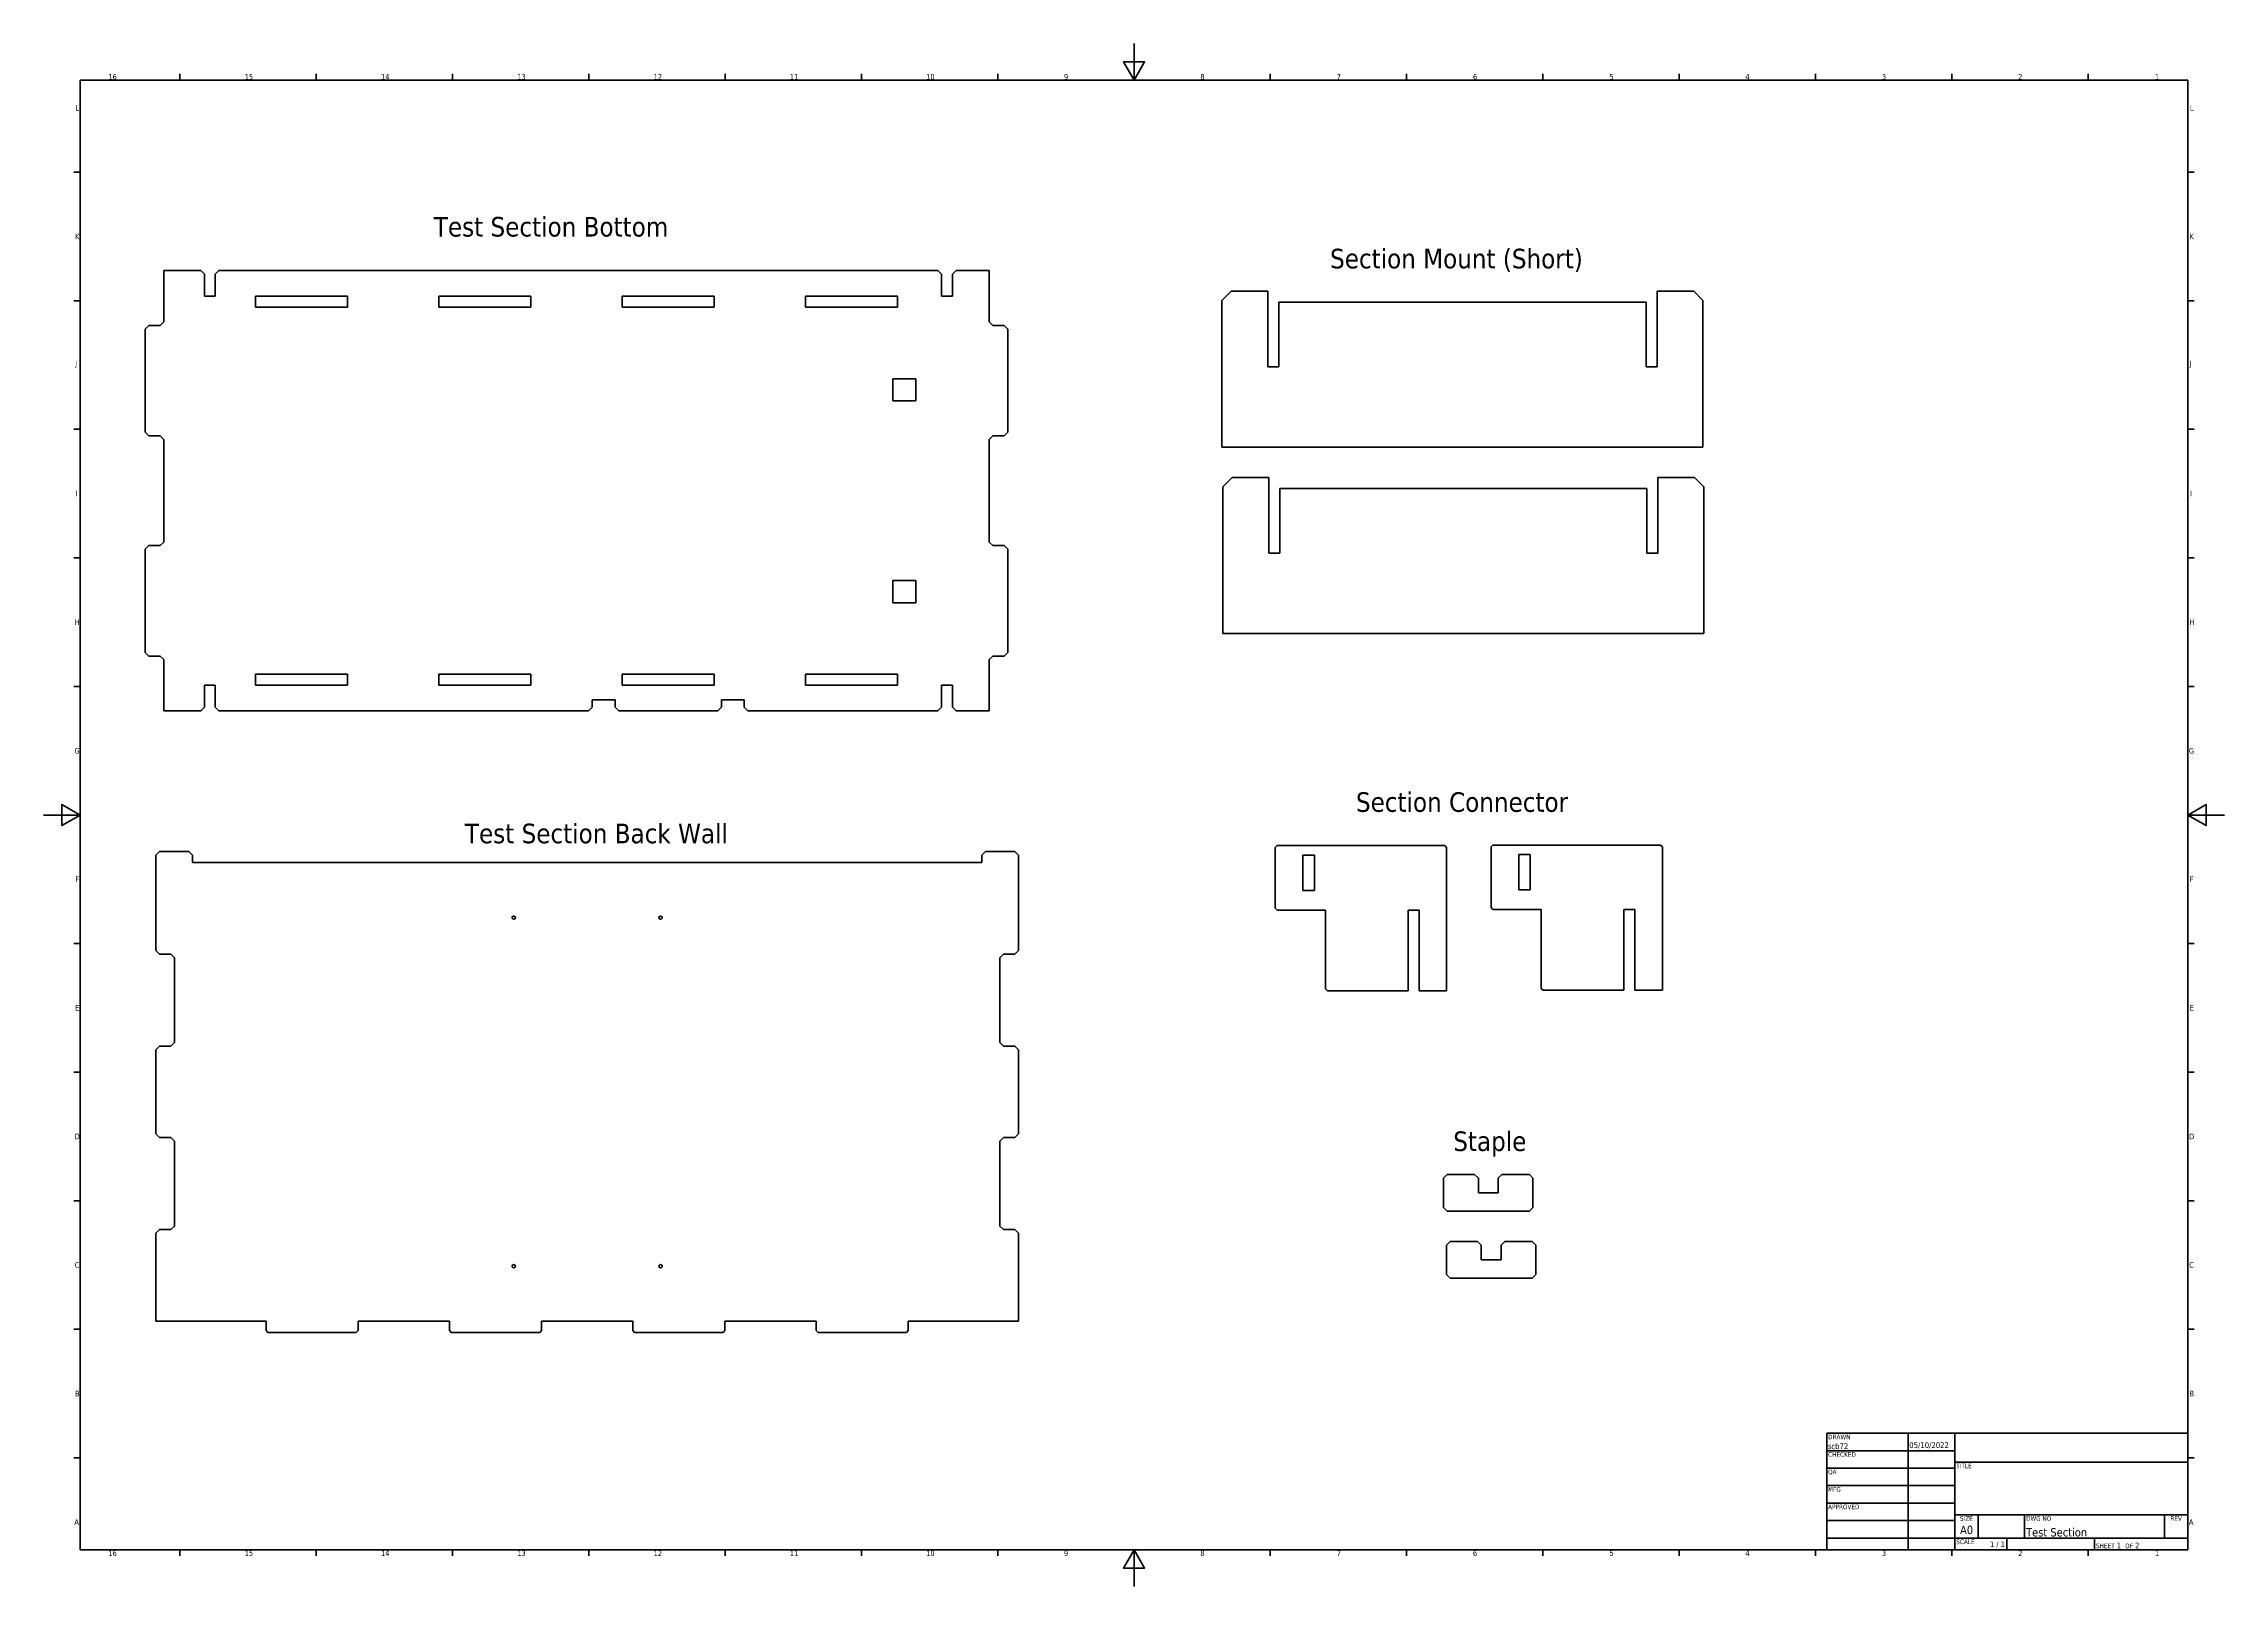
# Model space of a CAD drawing. Header units: inches. Extents: x 0 to 46.8, y 0 to 33.1.
import ezdxf
from ezdxf.enums import TextEntityAlignment as Align

# ---------------------------------------------------------------- set-up
doc = ezdxf.new("R2010")
doc.units = ezdxf.units.IN
doc.header["$MEASUREMENT"] = 0
for name, color, linetype, lineweight in [('Border (ANSI)', 7, 'Continuous', 70), ('Symbol (ANSI)', 7, 'Continuous', 25), ('Title (ANSI)', 7, 'Continuous', 50), ('Visible (ANSI)', 7, 'Continuous', 50)]:
    doc.layers.add(name, color=color, linetype=linetype, lineweight=lineweight)
doc.styles.add('Note Text (ANSI)', font='tahoma.ttf')
doc.styles.add('Text Style30', font='tahoma.ttf')
doc.styles.add('Text Style38', font='tahoma.ttf')
doc.styles.add('Text Style39', font='tahoma.ttf')

# ---------------------------------------------------------------- blocks, each defined once
blk = doc.blocks.new('Borders Default Border')
at = {"layer": 'Border (ANSI)'}
for p, q in [((2.926, 32.323), (2.926, 32.459)), ((5.851, 32.323), (5.851, 32.459)), ((8.777, 32.323), (8.777, 32.459)), ((11.703, 32.323), (11.703, 32.459)), ((14.628, 32.323), (14.628, 32.459)), ((17.554, 32.323), (17.554, 32.459)), ((20.48, 32.323), (20.48, 32.459)), ((26.331, 32.323), (26.331, 32.459)), ((29.257, 32.323), (29.257, 32.459)), ((32.183, 32.323), (32.183, 32.459)), ((35.108, 32.323), (35.108, 32.459)), ((38.034, 32.323), (38.034, 32.459)), ((40.96, 32.323), (40.96, 32.459)), ((43.885, 32.323), (43.885, 32.459)), ((0.787, 30.351), (0.652, 30.351)), ((46.024, 30.351), (46.159, 30.351)), ((0.787, 27.592), (0.652, 27.592)), ((46.024, 27.592), (46.159, 27.592)), ((0.787, 24.833), (0.652, 24.833)), ((46.024, 24.833), (46.159, 24.833)), ((0.787, 22.073), (0.652, 22.073)), ((46.024, 22.073), (46.159, 22.073)), ((0.787, 19.314), (0.652, 19.314)), ((46.024, 19.314), (46.159, 19.314)), ((0.787, 13.796), (0.652, 13.796)), ((46.024, 13.796), (46.159, 13.796)), ((0.787, 11.037), (0.652, 11.037)), ((46.024, 11.037), (46.159, 11.037)), ((0.787, 8.278), (0.652, 8.278)), ((46.024, 8.278), (46.159, 8.278)), ((0.787, 5.518), (0.652, 5.518)), ((46.024, 5.518), (46.159, 5.518)), ((0.787, 2.759), (0.652, 2.759)), ((46.024, 2.759), (46.159, 2.759)), ((2.926, 0.787), (2.926, 0.652)), ((5.851, 0.787), (5.851, 0.652)), ((8.777, 0.787), (8.777, 0.652)), ((11.703, 0.787), (11.703, 0.652)), ((14.628, 0.787), (14.628, 0.652)), ((17.554, 0.787), (17.554, 0.652)), ((20.48, 0.787), (20.48, 0.652)), ((26.331, 0.787), (26.331, 0.652)), ((29.257, 0.787), (29.257, 0.652)), ((32.183, 0.787), (32.183, 0.652)), ((35.108, 0.787), (35.108, 0.652)), ((38.034, 0.787), (38.034, 0.652)), ((40.96, 0.787), (40.96, 0.652)), ((43.885, 0.787), (43.885, 0.652))]:
    blk.add_line(p, q, dxfattribs=at)
at = {"layer": 'Border (ANSI)', "flags": 128}
for points in [[(23.406, 33.11), (23.406, 32.323), (23.178, 32.717), (23.633, 32.717), (23.406, 32.323)], [(0.787, 0.787), (0.787, 32.323), (46.024, 32.323), (46.024, 0.787), (0.787, 0.787)], [(0, 16.555), (0.787, 16.555), (0.394, 16.782), (0.394, 16.328), (0.787, 16.555)], [(46.811, 16.555), (46.024, 16.555), (46.417, 16.782), (46.417, 16.328), (46.024, 16.555)], [(23.406, 0), (23.406, 0.787), (23.178, 0.394), (23.633, 0.394), (23.406, 0.787)]]:
    blk.add_lwpolyline(points, dxfattribs=at)
at = {"layer": 'Border (ANSI)', "char_height": 0.12, "attachment_point": 7, "style": 'Note Text (ANSI)'}
for s, insert in [('16', (1.391, 32.336)), ('15', (4.316, 32.336)), ('14', (7.242, 32.339)), ('13', (10.168, 32.336)), ('12', (13.094, 32.339)), ('11', (16.019, 32.339)), ('10', (18.945, 32.336)), ('9', (21.903, 32.336)), ('8', (24.829, 32.336)), ('7', (27.757, 32.339)), ('6', (30.681, 32.336)), ('5', (33.61, 32.336)), ('4', (36.529, 32.339)), ('3', (39.459, 32.336)), ('2', (42.386, 32.339)), ('1', (45.321, 32.339)), ('L', (0.683, 31.671)), ('L', (46.07, 31.671)), ('K', (0.675, 28.911)), ('K', (46.063, 28.911)), ('J', (0.678, 26.151)), ('J', (46.066, 26.151)), ('I', (0.688, 23.393)), ('I', (46.076, 23.393)), ('H', (0.668, 20.634)), ('H', (46.056, 20.634)), ('G', (0.662, 17.872)), ('G', (46.05, 17.872)), ('F', (0.681, 15.116)), ('F', (46.068, 15.116)), ('E', (0.677, 12.356)), ('E', (46.065, 12.356)), ('D', (0.668, 9.597)), ('D', (46.055, 9.597)), ('C', (0.667, 6.836)), ('C', (46.055, 6.836)), ('B', (0.675, 4.079)), ('B', (46.063, 4.079)), ('A', (0.661, 1.32)), ('A', (46.048, 1.32)), ('16', (1.391, 0.649)), ('15', (4.316, 0.649)), ('14', (7.242, 0.652)), ('13', (10.168, 0.649)), ('12', (13.094, 0.652)), ('11', (16.019, 0.652)), ('10', (18.945, 0.649)), ('9', (21.903, 0.649)), ('8', (24.829, 0.649)), ('7', (27.757, 0.652)), ('6', (30.681, 0.649)), ('5', (33.61, 0.649)), ('4', (36.529, 0.652)), ('3', (39.459, 0.649)), ('2', (42.386, 0.652)), ('1', (45.321, 0.652))]:
    blk.add_mtext(s, dxfattribs=dict(at, insert=insert))
blk = doc.blocks.new('Title Blocks ANSI - Large')
at = {"layer": 'Title (ANSI)'}
for p, q in [((5, 7.45), (5, 4.95)), ((12.75, 7.45), (5, 7.45)), ((12.75, 4.95), (12.75, 7.45)), ((5, 4.95), (12.75, 4.95))]:
    blk.add_line(p, q, dxfattribs=at)
at = {"layer": 'Title (ANSI)', "lineweight": 35}
for p, q in [((5, 7.075), (7.75, 7.075)), ((6.75, 4.95), (6.75, 7.45)), ((7.75, 4.95), (7.75, 7.45)), ((5, 6.7), (7.75, 6.7)), ((7.75, 6.83), (12.75, 6.83)), ((5, 6.325), (7.75, 6.325)), ((5, 5.95), (7.75, 5.95)), ((12.75, 5.7), (7.75, 5.7)), ((8.25, 5.2), (8.25, 5.7)), ((9.25, 5.2), (9.25, 5.7)), ((12.25, 5.2), (12.25, 5.7)), ((5, 5.575), (7.75, 5.575)), ((7.75, 5.2), (5, 5.2)), ((12.75, 5.2), (7.75, 5.2)), ((8.87, 5.2), (8.87, 4.95)), ((10.75, 5.2), (10.75, 4.95))]:
    blk.add_line(p, q, dxfattribs=at)
at = {"layer": 'Title (ANSI)', "style": 'Text Style38'}
for s, p in [('CHECKED', (5.03, 7.045)), ('DRAWN', (5.03, 7.42)), ('QA', (5.03, 6.67)), ('TITLE', (7.78, 6.8)), ('MFG', (5.03, 6.295)), ('APPROVED', (5.03, 5.92)), ('DWG NO', (9.28, 5.67)), ('SCALE', (7.78, 5.17))]:
    blk.add_text(s, height=0.1, dxfattribs=at).set_placement(p, align=Align.TOP_LEFT)
for s, p in [('SIZE', (8, 5.67)), ('REV', (12.5, 5.67))]:
    blk.add_text(s, height=0.1, dxfattribs=at).set_placement(p, align=Align.TOP_CENTER)
at = {"layer": 'Title (ANSI)', "insert": (10.78, 4.98), "char_height": 0.12, "attachment_point": 7, "style": 'Note Text (ANSI)'}
blk.add_mtext('\\fTahoma|b0|i0;\\H0.1000;SHEET\\fTahoma|b0|i0;\\H0.1200; 1  \\fTahoma|b0|i0;\\H0.1000;OF\\fTahoma|b0|i0;\\H0.1200; 2 ', dxfattribs=at)
at = {"layer": 'Title (ANSI)'}
for tag, p, height, style in [('AUTHOR_001', (5.024, 7.108), 0.125, 'Text Style39'), ('CREATION_DATE_001', (6.773, 7.132), 0.125, 'Text Style39'), ('Sheet_Size_001', (7.863, 5.285), 0.18, 'Text Style30'), ('PART_NUMBER_001', (9.28, 5.234), 0.18, 'Text Style30'), ('Initial_View_Scale_001', (8.507, 5.006), 0.12, 'Note Text (ANSI)')]:
    blk.add_attdef(tag, p, '', height=height, dxfattribs=dict(at, style=style))
at = {"layer": 'Title (ANSI)', "style": 'Text Style39'}
for tag, p in [('COMPANY', (10.25, 7.14)), ('REVISION_NUMBER', (12.5, 5.375))]:
    blk.add_attdef(tag, text='', height=0.125, dxfattribs=at).set_placement(p, align=Align.MIDDLE_CENTER)
for tag, p in [('CHECKED_BY', (5.03, 6.73)), ('CHECKED_DATE', (6.78, 6.73)), ('MFG_APPROVED_BY', (5.03, 5.98)), ('MFG_APPROVED_DATE', (6.78, 5.98)), ('ENG_APPROVED_BY', (5.03, 5.605)), ('ENG_APPROVAL_DATE', (6.78, 5.605))]:
    blk.add_attdef(tag, text='', height=0.125, dxfattribs=at).set_placement(p, align=Align.BOTTOM_LEFT)
at = {"layer": 'Title (ANSI)', "style": 'Text Style30'}
blk.add_attdef('TITLE', text='', height=0.18, dxfattribs=at).set_placement((7.78, 6.223), align=Align.MIDDLE_LEFT)

msp = doc.modelspace()

# ---------------------------------------------------------------- linework, layer by layer
at = {"layer": 'Visible (ANSI)'}
for p, q in [((3.373, 28.239), (2.58, 28.239)), ((2.58, 28.239), (2.58, 27.141)), ((3.373, 28.239), (3.452, 28.16)), ((3.452, 27.69), (3.452, 28.16)), ((3.684, 28.16), (3.763, 28.239)), ((3.684, 28.16), (3.684, 27.69)), ((19.196, 28.239), (3.763, 28.239)), ((19.196, 28.239), (19.275, 28.16)), ((19.275, 27.69), (19.275, 28.16)), ((19.507, 28.16), (19.586, 28.239)), ((19.507, 28.16), (19.507, 27.69)), ((20.297, 28.239), (19.586, 28.239)), ((20.297, 27.141), (20.297, 28.239)), ((3.684, 27.69), (3.452, 27.69)), ((4.545, 27.688), (6.521, 27.688)), ((4.545, 27.452), (4.545, 27.688)), ((6.521, 27.688), (6.521, 27.452)), ((8.482, 27.688), (10.458, 27.688)), ((8.482, 27.452), (8.482, 27.688)), ((10.458, 27.688), (10.458, 27.452)), ((12.419, 27.688), (14.395, 27.688)), ((12.419, 27.452), (12.419, 27.688)), ((14.395, 27.688), (14.395, 27.452)), ((16.356, 27.688), (18.332, 27.688)), ((16.356, 27.452), (16.356, 27.688)), ((18.332, 27.688), (18.332, 27.452)), ((19.507, 27.69), (19.275, 27.69)), ((25.293, 27.599), (25.49, 27.796)), ((26.278, 27.796), (25.49, 27.796)), ((26.278, 26.174), (26.278, 27.796)), ((35.419, 27.796), (34.632, 27.796)), ((34.632, 27.796), (34.632, 26.174)), ((35.419, 27.796), (35.616, 27.599)), ((6.521, 27.452), (4.545, 27.452)), ((10.458, 27.452), (8.482, 27.452)), ((14.395, 27.452), (12.419, 27.452)), ((18.332, 27.452), (16.356, 27.452)), ((25.293, 27.599), (25.293, 24.45)), ((34.396, 27.56), (26.514, 27.56)), ((26.514, 27.56), (26.514, 26.174)), ((34.396, 26.174), (34.396, 27.56)), ((35.616, 24.45), (35.616, 27.599)), ((2.182, 26.983), (2.261, 27.062)), ((2.182, 26.983), (2.182, 24.773)), ((2.501, 27.062), (2.261, 27.062)), ((2.501, 27.062), (2.58, 27.141)), ((20.297, 27.141), (20.375, 27.062)), ((20.616, 27.062), (20.375, 27.062)), ((20.616, 27.062), (20.694, 26.983)), ((20.694, 24.773), (20.694, 26.983)), ((18.226, 25.442), (18.226, 25.918)), ((18.226, 25.918), (18.722, 25.918)), ((18.722, 25.918), (18.722, 25.442)), ((26.514, 26.174), (26.278, 26.174)), ((34.632, 26.174), (34.396, 26.174)), ((18.722, 25.442), (18.226, 25.442)), ((2.261, 24.694), (2.182, 24.773)), ((2.261, 24.694), (2.501, 24.694)), ((2.58, 24.615), (2.501, 24.694)), ((2.58, 24.615), (2.58, 22.414)), ((20.375, 24.694), (20.297, 24.615)), ((20.297, 22.414), (20.297, 24.615)), ((20.375, 24.694), (20.616, 24.694)), ((20.694, 24.773), (20.616, 24.694)), ((25.293, 24.45), (35.616, 24.45)), ((25.314, 23.599), (25.51, 23.796)), ((25.314, 23.599), (25.314, 20.45)), ((26.298, 23.796), (25.51, 23.796)), ((26.298, 22.174), (26.298, 23.796)), ((34.416, 23.56), (26.534, 23.56)), ((26.534, 23.56), (26.534, 22.174)), ((34.416, 22.174), (34.416, 23.56)), ((35.439, 23.796), (34.652, 23.796)), ((34.652, 23.796), (34.652, 22.174)), ((35.439, 23.796), (35.636, 23.599)), ((35.636, 20.45), (35.636, 23.599)), ((2.182, 22.257), (2.261, 22.336)), ((2.182, 22.257), (2.182, 20.046)), ((2.501, 22.336), (2.261, 22.336)), ((2.501, 22.336), (2.58, 22.414)), ((20.297, 22.414), (20.375, 22.336)), ((20.616, 22.336), (20.375, 22.336)), ((20.616, 22.336), (20.694, 22.257)), ((20.694, 20.046), (20.694, 22.257)), ((26.534, 22.174), (26.298, 22.174)), ((34.652, 22.174), (34.416, 22.174)), ((18.226, 21.588), (18.722, 21.588)), ((18.226, 21.111), (18.226, 21.588)), ((18.722, 21.588), (18.722, 21.111)), ((18.722, 21.111), (18.226, 21.111)), ((25.314, 20.45), (35.636, 20.45)), ((2.261, 19.967), (2.182, 20.046)), ((2.261, 19.967), (2.501, 19.967)), ((2.58, 19.889), (2.501, 19.967)), ((2.58, 19.889), (2.58, 18.79)), ((20.375, 19.967), (20.297, 19.889)), ((20.297, 18.79), (20.297, 19.889)), ((20.375, 19.967), (20.616, 19.967)), ((20.694, 20.046), (20.616, 19.967)), ((3.452, 18.869), (3.452, 19.339)), ((3.452, 19.339), (3.684, 19.339)), ((3.684, 19.339), (3.684, 18.869)), ((4.545, 19.578), (6.521, 19.578)), ((4.545, 19.341), (4.545, 19.578)), ((6.521, 19.341), (4.545, 19.341)), ((6.521, 19.578), (6.521, 19.341)), ((8.482, 19.578), (10.458, 19.578)), ((8.482, 19.341), (8.482, 19.578)), ((10.458, 19.341), (8.482, 19.341)), ((10.458, 19.578), (10.458, 19.341)), ((12.419, 19.578), (14.395, 19.578)), ((12.419, 19.341), (12.419, 19.578)), ((14.395, 19.341), (12.419, 19.341)), ((14.395, 19.578), (14.395, 19.341)), ((16.356, 19.578), (18.332, 19.578)), ((16.356, 19.341), (16.356, 19.578)), ((18.332, 19.341), (16.356, 19.341)), ((18.332, 19.578), (18.332, 19.341)), ((19.275, 18.869), (19.275, 19.339)), ((19.275, 19.339), (19.507, 19.339)), ((19.507, 19.339), (19.507, 18.869)), ((2.58, 18.79), (3.373, 18.79)), ((3.452, 18.869), (3.373, 18.79)), ((3.763, 18.79), (3.684, 18.869)), ((3.763, 18.79), (11.698, 18.79)), ((11.777, 18.869), (11.698, 18.79)), ((11.777, 18.869), (11.777, 19.026)), ((11.777, 19.026), (12.265, 19.026)), ((12.265, 19.026), (12.265, 18.869)), ((12.344, 18.79), (12.265, 18.869)), ((12.344, 18.79), (14.474, 18.79)), ((14.553, 18.869), (14.474, 18.79)), ((14.553, 18.869), (14.553, 19.026)), ((14.553, 19.026), (15.041, 19.026)), ((15.041, 19.026), (15.041, 18.869)), ((15.119, 18.79), (15.041, 18.869)), ((15.119, 18.79), (19.196, 18.79)), ((19.275, 18.869), (19.196, 18.79)), ((19.586, 18.79), (19.507, 18.869)), ((19.586, 18.79), (20.297, 18.79)), ((2.412, 15.691), (2.49, 15.77)), ((2.412, 15.691), (2.412, 13.648)), ((3.12, 15.77), (2.49, 15.77)), ((3.12, 15.77), (3.199, 15.691)), ((3.199, 15.534), (3.199, 15.691)), ((20.136, 15.534), (3.199, 15.534)), ((20.136, 15.691), (20.215, 15.77)), ((20.136, 15.691), (20.136, 15.534)), ((20.845, 15.77), (20.215, 15.77)), ((20.845, 15.77), (20.923, 15.691)), ((20.923, 13.648), (20.923, 15.691)), ((26.439, 15.858), (26.478, 15.897)), ((26.439, 15.858), (26.439, 14.554)), ((30.077, 15.897), (26.478, 15.897)), ((27.033, 14.936), (27.033, 15.692)), ((27.033, 15.692), (27.281, 15.692)), ((27.281, 15.692), (27.281, 14.936)), ((30.077, 15.897), (30.116, 15.858)), ((30.116, 12.783), (30.116, 15.858)), ((31.07, 15.871), (31.109, 15.91)), ((31.07, 15.871), (31.07, 14.568)), ((34.708, 15.91), (31.109, 15.91)), ((31.664, 14.95), (31.664, 15.705)), ((31.664, 15.705), (31.912, 15.705)), ((31.912, 15.705), (31.912, 14.95)), ((34.708, 15.91), (34.747, 15.871)), ((34.747, 12.796), (34.747, 15.871)), ((26.478, 14.515), (26.439, 14.554)), ((26.478, 14.515), (27.518, 14.515)), ((27.281, 14.936), (27.033, 14.936)), ((27.518, 14.515), (27.518, 12.822)), ((29.291, 14.513), (29.524, 14.513)), ((29.291, 12.783), (29.291, 14.513)), ((29.524, 14.513), (29.524, 12.783)), ((31.109, 14.528), (31.07, 14.568)), ((31.109, 14.528), (32.149, 14.528)), ((31.912, 14.95), (31.664, 14.95)), ((32.149, 14.528), (32.149, 12.835)), ((33.922, 14.526), (34.154, 14.526)), ((33.922, 12.796), (33.922, 14.526)), ((34.154, 14.526), (34.154, 12.796)), ((2.49, 13.569), (2.412, 13.648)), ((20.923, 13.648), (20.845, 13.569)), ((2.49, 13.569), (2.73, 13.569)), ((2.809, 13.49), (2.73, 13.569)), ((2.809, 13.49), (2.809, 11.671)), ((20.604, 13.569), (20.526, 13.49)), ((20.526, 11.671), (20.526, 13.49)), ((20.604, 13.569), (20.845, 13.569)), ((27.557, 12.783), (27.518, 12.822)), ((27.557, 12.783), (29.291, 12.783)), ((29.524, 12.783), (30.116, 12.783)), ((32.188, 12.796), (32.149, 12.835)), ((32.188, 12.796), (33.922, 12.796)), ((34.154, 12.796), (34.747, 12.796)), ((2.412, 11.514), (2.49, 11.593)), ((2.412, 11.514), (2.412, 9.711)), ((2.73, 11.593), (2.49, 11.593)), ((2.73, 11.593), (2.809, 11.671)), ((20.526, 11.671), (20.604, 11.593)), ((20.845, 11.593), (20.604, 11.593)), ((20.845, 11.593), (20.923, 11.514)), ((20.923, 9.711), (20.923, 11.514)), ((2.49, 9.632), (2.412, 9.711)), ((2.49, 9.632), (2.73, 9.632)), ((2.809, 9.553), (2.73, 9.632)), ((2.809, 9.553), (2.809, 7.734)), ((20.604, 9.632), (20.526, 9.553)), ((20.526, 7.734), (20.526, 9.553)), ((20.604, 9.632), (20.845, 9.632)), ((20.923, 9.711), (20.845, 9.632)), ((30.049, 8.763), (30.128, 8.842)), ((30.049, 8.763), (30.049, 8.133)), ((30.718, 8.842), (30.128, 8.842)), ((30.718, 8.842), (30.797, 8.763)), ((30.797, 8.448), (30.797, 8.763)), ((31.222, 8.448), (30.797, 8.448)), ((31.222, 8.763), (31.301, 8.842)), ((31.222, 8.763), (31.222, 8.448)), ((31.892, 8.842), (31.301, 8.842)), ((31.892, 8.842), (31.97, 8.763)), ((31.97, 8.133), (31.97, 8.763)), ((30.128, 8.055), (30.049, 8.133)), ((30.128, 8.055), (31.892, 8.055)), ((31.97, 8.133), (31.892, 8.055)), ((2.412, 7.577), (2.49, 7.656)), ((2.412, 7.577), (2.412, 5.691)), ((2.73, 7.656), (2.49, 7.656)), ((2.73, 7.656), (2.809, 7.734)), ((20.526, 7.734), (20.604, 7.656)), ((20.845, 7.656), (20.604, 7.656)), ((20.845, 7.656), (20.923, 7.577)), ((20.923, 5.691), (20.923, 7.577)), ((30.112, 7.325), (30.191, 7.404)), ((30.112, 7.325), (30.112, 6.695)), ((30.781, 7.404), (30.191, 7.404)), ((30.781, 7.404), (30.86, 7.325)), ((30.86, 7.01), (30.86, 7.325)), ((31.285, 7.325), (31.364, 7.404)), ((31.285, 7.325), (31.285, 7.01)), ((31.955, 7.404), (31.364, 7.404)), ((31.955, 7.404), (32.033, 7.325)), ((32.033, 6.695), (32.033, 7.325)), ((30.191, 6.616), (30.112, 6.695)), ((30.191, 6.616), (31.955, 6.616)), ((31.285, 7.01), (30.86, 7.01)), ((32.033, 6.695), (31.955, 6.616)), ((2.412, 5.691), (4.774, 5.691)), ((4.774, 5.691), (4.774, 5.49)), ((6.75, 5.49), (6.75, 5.691)), ((6.75, 5.691), (8.711, 5.691)), ((8.711, 5.691), (8.711, 5.49)), ((10.687, 5.49), (10.687, 5.691)), ((10.687, 5.691), (12.648, 5.691)), ((12.648, 5.691), (12.648, 5.49)), ((14.624, 5.49), (14.624, 5.691)), ((14.624, 5.691), (16.585, 5.691)), ((16.585, 5.691), (16.585, 5.49)), ((18.561, 5.49), (18.561, 5.691)), ((18.561, 5.691), (20.923, 5.691)), ((4.813, 5.451), (4.774, 5.49)), ((4.813, 5.451), (6.711, 5.451)), ((6.75, 5.49), (6.711, 5.451)), ((8.75, 5.451), (8.711, 5.49)), ((8.75, 5.451), (10.648, 5.451)), ((10.687, 5.49), (10.648, 5.451)), ((12.687, 5.451), (12.648, 5.49)), ((12.687, 5.451), (14.585, 5.451)), ((14.624, 5.49), (14.585, 5.451)), ((16.624, 5.451), (16.585, 5.49)), ((16.624, 5.451), (18.522, 5.451)), ((18.561, 5.49), (18.522, 5.451))]:
    msp.add_line(p, q, dxfattribs=at)
for centre in [(10.093, 14.352), (13.242, 14.352), (10.093, 6.872), (13.242, 6.872)]:
    msp.add_circle(centre, 0.0354, dxfattribs=at)

# ---------------------------------------------------------------- block references
msp.add_blockref('Borders Default Border', (0, 0))
msp.add_blockref('Title Blocks ANSI - Large', (33.274, -4.163)).add_auto_attribs({'AUTHOR_001': 'scb72', 'CREATION_DATE_001': '05/10/2022', 'PART_NUMBER_001': 'Test Section', 'Sheet_Size_001': 'A0', 'Initial_View_Scale_001': '1 / 1'})

# ---------------------------------------------------------------- texts
at = {"layer": 'Symbol (ANSI)', "char_height": 0.42, "attachment_point": 1, "style": 'Note Text (ANSI)'}
for s, insert, width in [('\\fTahoma|b0|i0;\\H0.4200;Test Section Bottom', (8.376, 29.39), 5.14483), ('\\fTahoma|b0|i0;\\H0.4200;Section Mount (Short)', (27.615, 28.707), 5.61078), ('\\fTahoma|b0|i0;\\H0.4200;Section Connector', (28.17, 17.043), 4.62306), ('\\fTahoma|b0|i0;\\H0.4200;Test Section Back Wall', (9.043, 16.369), 5.77211), ('\\fTahoma|b0|i0;\\H0.4200;Staple', (30.259, 9.764), 1.57347)]:
    msp.add_mtext(s, dxfattribs=dict(at, insert=insert, width=width))

doc.saveas('drawing.dxf')
